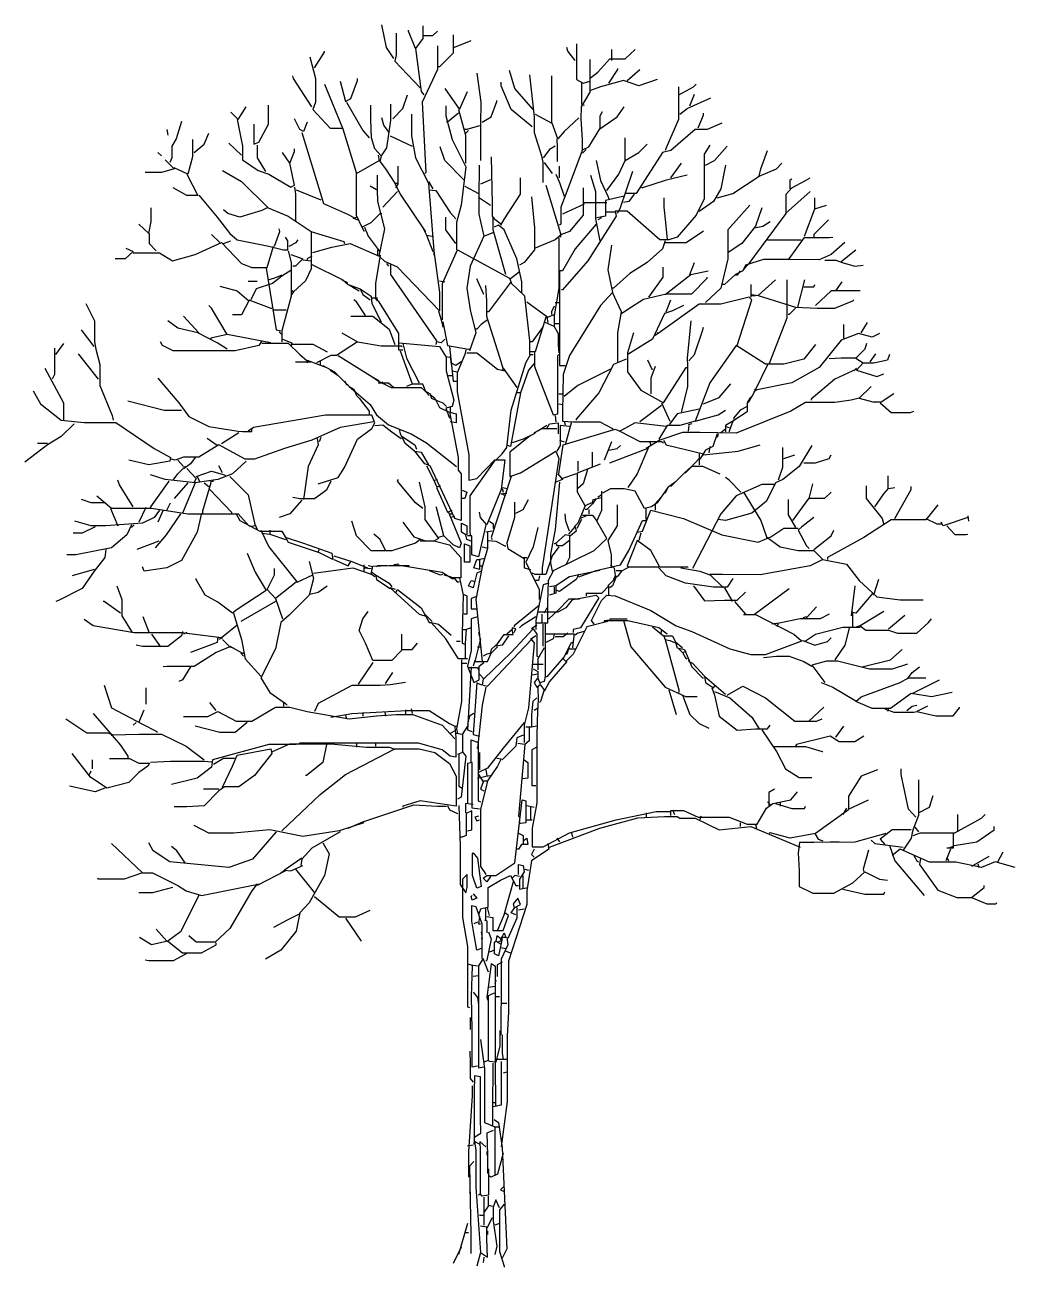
# Model space of a CAD drawing. Header units: inches. Extents: x 22 to 167, y 15 to 197.
import ezdxf

# ---------------------------------------------------------------- set-up
doc = ezdxf.new("R2010")
doc.units = ezdxf.units.IN
doc.header["$MEASUREMENT"] = 0
doc.layers.add('Standard', color=7, linetype='Continuous')

# ---------------------------------------------------------------- blocks, each defined once
blk = doc.blocks.new('A$C10A65FAE')
at = {"layer": 'Standard', "color": 3, "linetype": 'Continuous'}
for points in [[(54, 176.93), (52.93, 178.53), (52.27, 181.87)], [(54.33, 180.67), (54.33, 177.47), (54.13, 176.53), (57.87, 172.67)], [(58.27, 181.73), (58.27, 179.87), (57.2, 178.4), (56.13, 180.93), (56.13, 181.07)], [(58.4, 180.33), (59.73, 180.33), (60.4, 180.93)], [(62.67, 180.4), (62.67, 177.73), (60.67, 175.73), (60.53, 175.73)], [(57.2, 178.4), (58, 172.13), (58.4, 171.6)], [(60.4, 178.8), (60.4, 175.33), (58.13, 170.53), (58.67, 160.27), (58.53, 160.13)], [(62.8, 178.53), (65.33, 179.6)], [(80.53, 176.67), (79.47, 178), (79.33, 178.53)], [(80.73, 179.07), (80.73, 173.87), (81.73, 173.33), (82.67, 173.6)], [(82.8, 174.13), (83.87, 174.93), (85.6, 176.87), (87.87, 176.87), (89.33, 178.27)], [(85.93, 176.67), (85.93, 178.27)], [(41.73, 177.2), (42.53, 174), (42.53, 170.53), (42.13, 169.47), (44.67, 166.73), (46.53, 166.73)], [(42.4, 175.6), (43.87, 177.87), (43.87, 178)], [(82.67, 176.8), (82.67, 172), (81.4, 169.87), (81.37, 168.13), (81.55, 165.07), (81.55, 163.47), (79.2, 157.07), (78.47, 155.2), (78.47, 152.67), (78.27, 152.53)], [(66.13, 174.8), (66.73, 170.53), (66.7, 167.33), (66.68, 166), (66.68, 162)], [(74.4, 169.47), (71.73, 172.53), (70.93, 175.2)], [(85.47, 173.33), (86.8, 175.33), (86.8, 175.47)], [(88.13, 173.73), (90, 175.33)], [(42, 169.87), (39.33, 174), (39.2, 174.4)], [(43.87, 173.2), (46.53, 166.67), (48.53, 160.13), (51.87, 162), (52.8, 160.8), (54.13, 158.67), (54.53, 158.67)], [(46.13, 173.6), (46.93, 170.67), (47.73, 171.07), (48.67, 173.73), (48.67, 174)], [(74.27, 166.93), (71.2, 169.47), (69.73, 172.93), (69.73, 173.47)], [(73.87, 174.53), (74.53, 168.4), (74.53, 166.13), (75.6, 162.67), (75.8, 161.73), (75.83, 160.4), (75.83, 158.8)], [(74.67, 168.8), (77.13, 167.47), (77.13, 174.4)], [(81.47, 173.33), (81.47, 170.27), (81.87, 170.13)], [(92.53, 173.87), (89.87, 172.93), (87.6, 173.73), (84.27, 172.8), (82.8, 172.27)], [(95.67, 172.8), (95.67, 168), (93.87, 163.87), (93.73, 163.47)], [(95.73, 171.6), (97.87, 172.8), (98.27, 173.2)], [(53.87, 168.13), (55.33, 169.6), (56, 171.6)], [(61.47, 172.53), (63.6, 169.47), (64.8, 172.13)], [(95.87, 168.8), (96.93, 169.6), (100.4, 171.2)], [(97.33, 170), (98, 171.73)], [(30.13, 169.07), (31.2, 168), (32.4, 169.87)], [(33.53, 167.33), (33.53, 164.4), (34.27, 164.67), (35.67, 167.33), (35.67, 170.13)], [(47.07, 170.53), (49.47, 166.4), (50.4, 165.33)], [(53.53, 170.27), (53.53, 167.87), (52.93, 163.87), (52.13, 162.67), (51.2, 163.73), (50.73, 165.33), (50.63, 168), (50.63, 170.13)], [(61.6, 170), (61.6, 168.53), (62.53, 165.07), (64.53, 161.07), (63.87, 155.47), (63.2, 152.93), (63.2, 148.93)], [(63.47, 169.47), (64.47, 165.73), (64.47, 161.6)], [(66.93, 167.6), (68.27, 168.4), (69.07, 170.67), (69.07, 170.8)], [(81.73, 163.6), (82.53, 164), (84.13, 166.67), (86.67, 168.4), (87.73, 169.87)], [(84.2, 166.67), (84.2, 168.53), (84.53, 169.2)], [(22.93, 167.73), (22.13, 165.2), (21.53, 164.13), (21.53, 162.4), (21.2, 161.73)], [(31.07, 168), (31.87, 164.13), (31.87, 162.13), (34.13, 160.53), (35.73, 160), (38.93, 158.13), (39.47, 158.4), (38.8, 161.6), (39.47, 163.33), (39.47, 163.73)], [(41.33, 167.6), (40.8, 166.27), (40.27, 166.53), (39.47, 168.13)], [(56.6, 168.8), (56.6, 165.6), (57.2, 162.4), (59.07, 158.67), (59.87, 148.8), (60.67, 142.67), (60.67, 140), (54.53, 146.4), (52.67, 147.2), (51.87, 148), (52.67, 152), (51.67, 156), (51.63, 157.73), (51.63, 159.87)], [(53.33, 166.13), (52.53, 167.2), (52.27, 168.27)], [(63.47, 168.93), (61.87, 167.6), (61.73, 167.6)], [(81.07, 168.27), (78.93, 166.27), (78, 165.2), (77.2, 167.47)], [(102, 167.47), (99.87, 166.53), (98.13, 166.53), (94.53, 163.47), (93.33, 163.2), (89.47, 157.2), (88, 157.2)], [(98.53, 166.8), (99.33, 168.67), (99.33, 168.93)], [(20.8, 166.53), (20.93, 165.73)], [(24.8, 163.2), (26.27, 164.4), (26.93, 166)], [(40.53, 166.13), (43.2, 157.33), (43.73, 155.73), (47.2, 154.13), (48.27, 153.6), (48.53, 153.73)], [(53.47, 165.6), (56.67, 164.13)], [(66.53, 167.07), (64.67, 166.53), (64.4, 166.53)], [(64.93, 166.4), (64.53, 166)], [(24.53, 165.07), (24.53, 162.53), (23.87, 160), (21.87, 160.93)], [(31.73, 162.8), (29.87, 164.53)], [(34, 164.27), (34, 162.4), (35.2, 160.4)], [(64.27, 159.2), (61.47, 162), (60.8, 164)], [(77.6, 164.13), (76.8, 163.6), (75.87, 162.4)], [(77.87, 165.2), (77.93, 163.87), (77.93, 161.87)], [(100.27, 164.27), (99.4, 162.93), (99.4, 156.4), (98.27, 154), (95.47, 150.8), (94.27, 150.4), (92.93, 150.4), (88.13, 154.6), (86.4, 154.6), (86.53, 153.87), (82.4, 147.33), (78.67, 143.07), (78.53, 143.07)], [(85.2, 157.6), (86.93, 160), (87.87, 162), (89.87, 163.2), (91.07, 164.4)], [(87.87, 162), (87.87, 165.33)], [(99.6, 161.33), (100.93, 162), (102.8, 164.13)], [(20.53, 162.13), (21.87, 160.8), (20, 160.27), (17.6, 160.27)], [(19.47, 163.2), (20, 162.67)], [(38.8, 161.6), (37.73, 163.2)], [(51.73, 162.8), (51.87, 162)], [(52.13, 162.67), (52, 162)], [(68.27, 162.53), (68.4, 155.6), (68.4, 153.87), (68.67, 153.6)], [(82.13, 163.6), (81.6, 163.07)], [(83.6, 162), (84.27, 159.07), (85.33, 156.8), (85.47, 156.4)], [(107.47, 159.73), (107.73, 160.8), (108.67, 163.47)], [(28.93, 160.53), (31.73, 158.93), (35.6, 155.07), (38.53, 153.87), (41.93, 151.6), (41.93, 146.13), (41.07, 144.4), (39.33, 142.8), (39.07, 142.93)], [(48.47, 160.13), (48.47, 154), (49.33, 152.27), (50.67, 152.93), (52, 154.27), (52.27, 154.27)], [(54.6, 161.2), (54.6, 158.53), (54.27, 158)], [(66.47, 161.33), (66.43, 156.53), (66.43, 154.13), (67.2, 150.93), (68.53, 151.47)], [(76, 161.73), (77.2, 160.13)], [(78.27, 159.47), (78.27, 161.2)], [(88.93, 160.4), (87.07, 154.93), (86.67, 154.27)], [(94.53, 159.47), (96.13, 161.6)], [(102.53, 161.33), (101.87, 157.87), (100.8, 156), (98.67, 154.53)], [(101.33, 156.53), (103.6, 157.2), (107.47, 159.73), (110, 160.8), (110.8, 161.6)], [(23.73, 160), (25.33, 156.87), (23.73, 156.87), (21.73, 158)], [(51.47, 157.73), (50.53, 158.27)], [(54.13, 158.67), (54.93, 157.07), (58.53, 151.73), (58.67, 151.73)], [(59.07, 158.93), (59.73, 157.87)], [(64.4, 158.27), (66.4, 157.2)], [(68.13, 159.2), (66.67, 158.53)], [(72.47, 159.47), (72.47, 157.07), (70.13, 153.47), (69.6, 152.53)], [(76.27, 158.4), (78.4, 151.33), (78.4, 150.8)], [(77.73, 160), (78.27, 158.8), (78.93, 156.8)], [(82.8, 159.87), (83.53, 157.47), (83.53, 153.47), (84.13, 150.27)], [(96.93, 159.87), (94.67, 159.33), (93.73, 159.07), (90.4, 158), (90.27, 158)], [(105.2, 146), (105.6, 146.53), (106, 146.93), (111.4, 154.27), (111.4, 157.07), (112.27, 158), (114.27, 159.07), (114.93, 159.47)], [(112, 157.87), (112, 159.2), (112.27, 159.33)], [(25.47, 156.93), (28.13, 153.73), (30, 151.33), (31.07, 150.4), (35.73, 149.47), (37.87, 148.93), (38.47, 148.93), (38.47, 150.27), (38.13, 150.8)], [(39.47, 158.13), (39.6, 157.07), (39.6, 153.2)], [(39.73, 157.73), (43.33, 156.27)], [(54.53, 157.47), (52.4, 155.2)], [(59.2, 157.73), (60.13, 157.6), (62.27, 154.4), (63.07, 153.47)], [(66.53, 156.53), (68.13, 155.47)], [(74.13, 156.67), (74.6, 152.13), (74.6, 148.93), (73.07, 147.07), (72.4, 146.67)], [(81.73, 158), (81.73, 154), (79.73, 151.6), (78.53, 151.2), (78.4, 151.33)], [(87.73, 156.8), (85, 156.13), (85, 153.87), (83.73, 153.6)], [(89.2, 157.07), (88.4, 156), (87.6, 155.87)], [(94.07, 150.4), (93.83, 152.93), (93.58, 155.2), (93.58, 156.53)], [(111.33, 154.27), (114.93, 157.47)], [(115.6, 154.93), (115.6, 156.53)], [(16.67, 152.67), (18.13, 151.33), (18.47, 153.07), (18.47, 155.07)], [(35.47, 155.07), (34.67, 154.67), (31.47, 153.73), (29.73, 154.27), (29.07, 154.8)], [(81.87, 155.6), (78.67, 154.13)], [(81.87, 155.87), (85.2, 155.87)], [(106.13, 155.47), (102.87, 151.87), (102.87, 147.6), (101.87, 143.33), (99.6, 141.2)], [(107.87, 155.07), (106.93, 152.4), (104.93, 149.87), (102.93, 148.53)], [(114.13, 150.93), (115.6, 154.93), (117.33, 155.47)], [(48, 153.6), (48.67, 153.33)], [(63.07, 149.87), (61.6, 151.87), (61.6, 153.73)], [(70.4, 145.33), (68.53, 151.87), (68.53, 153.6), (69.6, 152.8)], [(84.4, 153.6), (83.87, 153.33)], [(86.4, 154.47), (85.07, 154.47)], [(106.8, 152.13), (108, 152.4), (109.07, 153.07)], [(117.6, 153.33), (115.47, 151.2), (115.47, 150.8)], [(18.2, 151.33), (18.2, 149.87), (19.2, 148.8)], [(28.53, 150), (27.33, 151.2)], [(36.53, 149.47), (37.33, 151.6), (37.2, 152)], [(41.87, 151.6), (46.67, 150.13), (46.8, 149.87)], [(49.33, 152.27), (49.6, 151.73), (49.73, 151.73)], [(49.73, 152.27), (50.27, 150.93), (51.87, 148.8), (52, 148.8)], [(58.27, 152.13), (58.8, 151.07), (59.73, 148.67)], [(58.8, 151.07), (59.6, 150.93)], [(72.73, 142.67), (72.73, 144.27), (72, 147.6), (70.13, 151.87), (69.33, 152.53), (68.67, 152.27)], [(78.53, 151.2), (77.6, 150.4), (74.67, 149.2), (74.53, 149.2)], [(83.6, 152.67), (80.53, 149.07), (78.67, 145.87), (78.27, 145.87)], [(93.73, 150), (96.8, 150), (99.2, 151.6), (99.33, 151.73)], [(14.8, 149.2), (15.87, 148.67), (14.67, 147.6), (13.2, 147.6)], [(15.87, 148.47), (19.73, 148.47), (21.6, 147.33), (24.93, 148.27), (28.8, 150), (31.73, 146.93), (33.2, 146.33), (35.47, 146.33), (36.4, 149.47)], [(29.07, 149.87), (30.13, 150.27)], [(38.67, 149.47), (39.73, 150), (40, 150.4)], [(42.13, 148.53), (44.93, 149.33), (47.6, 149.87), (51.87, 148)], [(67.2, 150.93), (65.2, 146.53), (64.67, 143.33), (65.2, 140.13), (66, 136.8), (65.07, 134.13)], [(78.13, 150.67), (78.13, 143.33), (77.47, 139.33), (77.47, 137.73), (76.13, 138.27)], [(85.87, 149.6), (85.33, 146), (86, 142.67)], [(93.73, 150.27), (93.33, 149.07), (91.07, 147.07), (88.53, 145.47), (86.13, 143.33), (86, 143.33)], [(120, 150), (118, 148.27), (116.27, 147.47), (112, 147.53), (108.13, 147.53), (105.47, 146.67), (105.07, 145.87), (104, 145.33), (102.4, 143.87), (102.13, 143.87)], [(108.67, 150.4), (113.6, 150.4)], [(111.87, 147.6), (114.13, 150.73), (117.73, 150.73), (118.27, 150.8)], [(38.53, 148.8), (39, 147.07), (39, 142.13), (37.6, 137.07), (37.6, 135.47)], [(38.93, 148.27), (40.67, 147.6), (39.6, 146.53), (39.2, 146.53)], [(40.67, 147.47), (41.87, 147.33)], [(42, 148), (41.33, 147.6), (41.33, 147.47)], [(52, 148.13), (51.33, 144), (51.33, 141.87), (50.67, 141.87)], [(51.6, 148.93), (51.6, 148.13)], [(59.87, 148.8), (59.87, 148.13)], [(61.13, 138.67), (61.13, 144), (63.33, 148.93), (70.93, 144.8), (71.2, 144.13)], [(117.07, 147.4), (118.67, 147.4), (119.6, 147.07), (121.47, 146.53), (122.67, 146.67)], [(119.47, 147.2), (121.6, 148.93)], [(39.07, 146), (37.6, 145.07), (36.27, 144), (33.87, 143.2), (33.07, 141.6)], [(35.33, 146.27), (36.8, 137.2), (37.47, 137.07)], [(42, 146.8), (46.53, 144.53), (47.33, 143.87), (49.07, 143.2), (49.47, 142.4), (50.53, 141.6)], [(52.93, 146.93), (53.2, 146.53)], [(53.53, 146.8), (53.53, 145.33), (60.27, 135.6), (60.13, 135.07)], [(72.4, 145.73), (71.07, 144.67)], [(78.27, 145.87), (78.27, 136.4), (78.27, 132), (79.07, 132)], [(91.33, 142), (93.4, 144.93), (93.4, 146.4)], [(93.73, 142.4), (97.47, 145.33), (100, 145.87)], [(97.33, 145.33), (98, 147.07)], [(104.67, 145.87), (104.27, 145.2), (104, 145.2)], [(32.67, 144.33), (34, 144.33)], [(37.6, 145.2), (36.53, 144.8), (35.73, 144.53)], [(46.4, 144.53), (47.2, 144.13)], [(47.33, 143.87), (48, 143.47), (48.93, 142.93)], [(60.67, 144.4), (61.47, 144.27)], [(67.2, 142.4), (66.13, 144.67)], [(67.4, 143.73), (67.57, 141.47), (67.57, 139.2), (69.47, 133.2), (70, 131.47), (69.87, 131.33)], [(73.93, 133.6), (73.93, 135.6), (73.2, 142.13), (71.07, 144.13), (67.87, 139.87), (67.73, 139.87)], [(87.33, 139.6), (88.27, 140.27), (90.53, 141.73), (93.87, 142.47), (97.6, 142.47), (99.87, 144.8), (99.87, 144.93)], [(106.27, 143.87), (106.27, 142)], [(109.87, 144.53), (107.33, 142.27), (112.8, 140.53), (116, 140.4), (118.53, 140.4), (121.2, 141.47), (121.33, 141.6)], [(111.53, 144.53), (111.5, 140.53), (111.5, 138.93), (108.93, 132.27)], [(114.13, 144.53), (113.07, 140.53)], [(114, 143.53), (115.47, 143.53), (115.6, 143.87)], [(118.67, 142.93), (119.6, 144.27)], [(28.53, 143.6), (31.07, 142.93), (32.8, 141.47), (31.73, 139.4), (30.4, 139.4)], [(39.33, 142.8), (38.93, 142.27)], [(49.07, 143.2), (50.67, 142.13), (50.8, 141.07), (52.13, 138.4)], [(51.47, 142), (51.6, 141.47), (51.33, 141.87)], [(86.8, 132.53), (86.8, 136.8), (87.33, 139.87), (86, 142.67), (84.27, 140.8), (79.73, 133.47), (78.8, 130.67), (78.67, 125.2), (78.67, 123.87), (80.27, 123.73), (84.13, 123.73), (86, 122.8), (86, 122.67)], [(104.27, 134.93), (106.4, 141.6), (106, 142), (101.87, 141), (98.67, 141), (92.67, 136.67), (92.53, 136.8)], [(106.4, 142.4), (107.33, 142.27)], [(106.4, 142.27), (106.93, 142.27)], [(122.27, 142.93), (118, 142.93), (115.73, 140.8)], [(8.93, 141.07), (10.2, 138.53), (10.2, 135.47), (10.4, 134.4), (11, 132.13), (11, 129.07), (12.8, 124.67), (12.93, 124)], [(29.6, 136.53), (27.33, 140.4), (26.93, 140.8)], [(32.8, 141.6), (36, 140.4), (36.13, 140.4)], [(36.27, 140.13), (38.27, 140.13)], [(49.87, 139.33), (48.53, 141.33), (48.13, 141.6)], [(51.73, 141.47), (54.67, 136.67), (54.67, 134.27), (55.33, 134.27)], [(73.47, 141.33), (76.53, 139.07), (77.47, 139.47)], [(77.47, 140.67), (77.07, 139.87), (77.07, 139.47)], [(77.6, 141.2), (78.27, 141.2)], [(96.4, 140.8), (94.8, 140), (93.6, 139.6), (91.87, 135.87), (88.27, 133.6)], [(93.87, 139.87), (94.53, 141.6)], [(112.8, 140.4), (111.87, 139.47), (111.73, 139.47)], [(29.6, 134.4), (28.13, 135.33), (25.33, 136.8), (22.4, 137.47), (20.93, 138.53)], [(25.47, 136.8), (23.2, 139.2)], [(47.73, 139.2), (50.93, 139.2), (53.33, 137.33), (54.13, 135.07)], [(60.53, 140), (61.07, 138.13), (61.2, 137.6)], [(61.2, 138.4), (61.87, 134.93), (64.93, 134.4), (65.07, 134.4)], [(67.73, 138.67), (66.8, 138), (66.13, 137.33), (66, 137.33)], [(76.27, 139.07), (74.67, 134), (74, 134)], [(76.4, 139.07), (76.53, 138.27)], [(97.47, 138.53), (96.93, 133.07), (97, 132), (97, 128.93), (96.13, 125.33), (96.13, 125.2)], [(122.4, 136.8), (123.33, 138.27)], [(10.13, 134.8), (8.27, 137.2)], [(36, 135.33), (29.6, 136.53), (27.2, 136), (27.2, 135.87)], [(37.2, 136.93), (37.6, 136.53)], [(46.4, 136.8), (48.67, 135.47), (45.6, 133.47), (44.8, 133.47), (42.67, 132.4)], [(75.87, 137.73), (74.27, 135.47), (74, 135.47)], [(77.47, 137.73), (78.07, 136.67), (78.07, 134.93), (78.13, 133.87)], [(77.6, 138.13), (78.13, 138.13)], [(89.07, 136.8), (88.2, 133.87), (88.2, 131.07), (90.13, 128.4), (93.47, 126.53), (96.8, 131.73), (96.93, 131.73)], [(92.67, 136.67), (92.27, 136.4)], [(97.2, 132.67), (98, 133.6), (99.2, 137.07), (99.33, 137.6)], [(125.07, 136.67), (124, 136.13), (122, 136.67), (119.47, 135.73), (116.27, 131.73), (112.27, 129.47), (106.93, 128.4), (106.8, 128.53)], [(119.87, 136), (119.87, 138)], [(4.53, 133.6), (5.73, 135.2)], [(34.67, 135.6), (34.27, 134.93), (30.8, 134.13), (21.73, 134.13), (20.13, 134.93), (19.87, 135.47)], [(34.67, 135.27), (38.53, 135.27), (40.27, 133.6), (41.33, 132.67), (41.33, 132.4)], [(37.73, 135.87), (39.07, 135.33), (38.93, 134.8)], [(39.07, 135.13), (42.13, 135.13), (44.27, 134)], [(48.67, 135.47), (52.13, 134.87), (55.07, 134.87), (55.2, 134.8)], [(54.8, 135.33), (60.67, 134.8), (61.67, 133.2), (61.67, 131.2), (62.8, 126.93), (62.53, 126), (61.6, 125.73), (62.13, 124.27)], [(55.33, 135.2), (55.87, 133.07), (57.73, 129.47)], [(61.47, 135.87), (60.93, 135.33), (60.27, 135.47)], [(62.13, 134.8), (62.67, 129.73), (63.2, 129.73)], [(115.73, 135.07), (114, 132.93), (111.07, 132.2), (108.4, 132.2), (104.13, 134.93), (100.27, 129.47), (98.13, 123.87), (95.87, 123.2), (94, 123.2), (92.8, 121.2)], [(123.2, 135.2), (122.93, 134.4), (121.6, 133.07), (122.67, 132.4), (121.73, 131.33), (124.67, 130.4), (125.73, 130.8)], [(4.33, 134.53), (4.33, 130.67), (4, 130)], [(10.8, 130), (7.87, 133.73)], [(41.33, 132.8), (44.13, 131.73), (45.33, 131.07), (45.73, 130.67)], [(45.87, 133.47), (50.93, 130.27), (51.73, 129.87), (51.87, 129.73)], [(54.93, 134.13), (56.67, 129.33)], [(61.6, 133.33), (62.13, 133.2)], [(62.27, 133.33), (62.4, 132.13)], [(64.53, 134.27), (64.4, 133.6), (63.27, 130.93), (63.27, 128.13), (65, 118.93), (65, 115.2), (66.13, 115.47), (68.8, 118.2), (70.27, 118.2), (69.73, 113.87), (67.6, 108.67), (66.67, 109.73), (66.53, 110.53)], [(64.67, 133.87), (66.13, 133.87), (69.2, 131.47), (70.27, 131.2)], [(68.93, 118.13), (69.87, 119.07), (70.53, 120), (71.2, 125.47), (73.33, 132.4), (74, 133.6), (74.4, 133.6)], [(74.6, 134), (74.6, 131.87), (77.33, 124.8), (78, 124.93), (78, 133.47), (78.13, 133.6)], [(88, 132.93), (86.13, 132.13), (84, 128), (80.67, 124.13), (80.67, 124)], [(91.87, 131.33), (91.2, 132.8)], [(117.73, 133), (119.47, 133.1), (121.6, 133.1)], [(126.53, 133.6), (126.27, 132.8), (124.27, 132.33), (122.67, 132.33)], [(123.73, 132.53), (124.53, 133.73)], [(2.93, 131.6), (5.67, 126.53), (5.67, 124)], [(41.87, 132.47), (39.6, 132.47)], [(43.2, 132.67), (43.2, 132.13)], [(43.6, 132), (44.13, 131.73)], [(44.67, 131.33), (45.87, 130.53), (47.47, 128.93), (50.53, 126.27), (51.47, 124.8), (53.2, 123.33), (56.53, 122), (58.8, 120.67), (63.2, 117.2)], [(63.87, 132.53), (63.07, 132), (62.53, 132.27)], [(62.53, 131.2), (63.33, 131.07)], [(70, 131.6), (72, 128.8)], [(74.53, 132.27), (73.73, 131.33), (72.53, 128), (72, 128)], [(85.73, 131.47), (80.93, 129.07), (78.93, 127.47)], [(92.27, 131.87), (91.6, 130.13), (91.6, 127.87)], [(108.8, 132.27), (106.67, 128), (105.87, 126.53)], [(121.73, 131.47), (118.53, 130), (115.07, 127.07), (115.07, 126.93)], [(121.73, 131.6), (121.33, 131.2)], [(19.47, 130.13), (22.53, 126.53), (24, 124.53), (26.93, 123.07), (31.2, 122.4), (31.87, 122.33), (33.2, 122.33), (33.2, 122.8)], [(46.8, 129.73), (47.07, 129.2), (47.33, 129.2)], [(50.93, 130.27), (52.13, 129.47), (52.4, 129.6)], [(51.73, 129.47), (53.2, 129.47), (54, 128.8)], [(52.27, 129.47), (53.6, 128.8), (58, 128.8), (58.53, 128.27), (59.33, 127.87), (59.47, 127.2), (61.2, 126.53), (61.73, 126)], [(59.2, 127.6), (58.67, 128.13), (58.27, 129.27), (56.67, 129.27), (55.87, 128.93)], [(62, 130.53), (62.53, 130.53)], [(99.33, 126.4), (101.6, 127.33), (103.33, 129.33)], [(1.2, 128.27), (2.27, 126.4), (5.33, 124), (8.67, 123.67), (13.33, 123.67), (18.93, 119.87), (21.33, 118.53), (21.2, 118), (18.13, 117.47), (15.2, 118.13)], [(47.47, 128.93), (48.13, 128.53), (48.53, 127.6), (48.93, 127.2), (50.4, 125.33), (50.4, 124.67)], [(59.33, 127.73), (60, 127.2), (60.67, 125.87), (62, 125.2), (63.13, 124.93), (63.13, 123.6), (62.27, 123.73)], [(72.53, 128), (71.07, 120.13), (70.67, 120.27)], [(78.13, 127.87), (78.8, 127.87)], [(106.53, 127.6), (106.13, 127.2), (105.73, 126.53), (105.73, 125.2), (103.6, 123.87), (102.53, 123.2), (102.53, 122.27)], [(107.07, 128.4), (106.67, 128.13)], [(123.87, 128.93), (122.13, 127.2), (124.13, 126.67), (125.2, 126.67)], [(127.2, 127.87), (125.2, 126.53), (126.8, 125.13), (129.6, 125.13), (130.13, 125.33)], [(22.93, 125.4), (20.4, 125.4), (15.07, 126.8)], [(62.27, 125.87), (62.27, 125.2)], [(78.13, 126.4), (78.67, 126.27)], [(93.2, 126.13), (90, 123.73)], [(122.13, 127.2), (120.93, 126.93), (118.53, 126.6), (114.27, 126.6), (112.13, 125.33), (104.13, 122.07), (98.8, 122.17), (96.27, 122.17), (92.93, 121.07), (90.93, 119.87)], [(93.2, 126.53), (94.4, 123.87)], [(98.67, 125.6), (95.47, 124.93), (94.4, 123.47), (94.4, 123.33)], [(105.73, 126), (104.67, 125.47), (103.73, 124.27), (103.87, 124)], [(51.07, 123.73), (46.13, 122.93), (42, 121.07), (38, 119.87), (33.6, 118.27), (32.27, 118.27), (28.4, 120.4), (25.47, 118.6), (23.2, 118.6), (22, 118.13), (21.47, 118.27)], [(42.93, 114.67), (45.87, 115.6), (46.8, 117.07), (48.67, 121.2), (50.8, 122.8), (51.2, 123.6), (50.8, 124.73), (44, 124.73), (33.47, 122.93), (32.67, 122.4)], [(62.13, 125.2), (63.4, 118.53), (63.4, 116.67), (63.87, 116.13), (63.87, 109.33), (62.93, 109.6), (59.33, 117.33), (58.53, 117.6), (57.07, 119.47)], [(77.6, 124.67), (77.73, 123.73)], [(78.93, 123.87), (79.07, 123.33)], [(80, 123.73), (79.07, 120.4)], [(98.13, 123.87), (101.47, 124.8), (102.53, 125.47)], [(103.6, 123.87), (103.07, 122.4), (103.07, 122.27)], [(7.2, 123.47), (5.33, 121.6), (3.33, 120.4), (0, 117.87)], [(31.33, 122.13), (28.8, 120.53)], [(51.2, 123.2), (52.4, 123.33), (53.73, 122.27), (55.07, 121.33)], [(54.8, 122.67), (54.93, 122), (55.6, 120.67), (57.07, 119.47), (58, 119.33), (59.07, 117.47)], [(74.93, 122.4), (74.53, 122), (72.93, 121.2), (71.33, 120.67)], [(77.87, 122.73), (75.6, 122.73), (74.53, 122.13), (74.53, 122)], [(76.4, 123.2), (75.07, 122.4)], [(76.4, 122.8), (76.8, 123.47), (78.07, 123.6), (78.07, 122)], [(79.73, 123.07), (78.33, 123.2), (78.33, 120.27), (77.87, 119.47)], [(78.13, 116.13), (78.8, 120.4), (86.4, 122.67), (87.07, 122.4)], [(93.87, 123.07), (89.33, 123.6), (87.07, 122.4), (90, 120.87), (93.2, 120.87), (93.47, 120.67)], [(97.6, 123.47), (97.07, 123.33)], [(97.2, 123.2), (97.07, 122.4)], [(101.33, 122), (100.67, 120.13), (99.6, 119.6), (98.8, 118.27), (98.67, 118.27)], [(101.47, 122), (101.33, 121.47)], [(102.53, 122.67), (101.87, 122.13)], [(102.53, 123.07), (103.07, 122.93)], [(3.33, 120.6), (1.87, 120.6)], [(28.13, 120.27), (26.67, 121.33)], [(42.8, 121.33), (42.93, 120.4), (41.47, 117.2), (40.8, 112.4)], [(43.33, 121.47), (43.07, 120.8)], [(55.2, 121.6), (57.07, 120.4), (57.33, 119.73)], [(74, 121.73), (71, 119.33), (71, 115.73), (72.53, 116.27), (77.73, 119.47), (78.13, 118.4), (75.73, 102.4), (75.73, 101.47)], [(78.27, 121.07), (78.93, 120.8)], [(85.87, 120.8), (84.8, 118.13)], [(85.47, 119.6), (86.67, 119.87), (87.2, 120.27)], [(91.33, 120.13), (89.6, 116.13), (88.27, 114.13)], [(91.47, 120.8), (91.6, 120.27)], [(93.47, 121.07), (93.87, 120.4), (99.33, 119.07)], [(99.33, 118.93), (104.4, 119.47), (107.6, 120.4)], [(100.27, 120.13), (100.13, 119.2)], [(115.2, 120.27), (113.33, 117.2), (110.93, 115.33), (109.87, 114.8), (108.53, 112.13), (106.4, 110.4), (102.53, 109.33), (101.47, 109.47)], [(24.93, 118.53), (24.27, 117.6), (23.33, 116.93), (23.2, 117.07)], [(83.07, 117.2), (83.07, 119.33)], [(85.6, 117.73), (91.07, 119.87), (91.2, 119.73)], [(98.67, 118.4), (97.47, 117.07), (96.67, 116.27), (96.53, 116.27)], [(98.67, 119.07), (98.67, 117.47)], [(110.87, 120), (110.87, 117.07), (110.27, 115.2)], [(111.07, 118.4), (112.67, 118.93)], [(114, 117.73), (115.73, 117.73), (117.73, 118.4), (118, 118.93)], [(32.4, 118), (30.4, 116.13), (28.27, 115.33), (24.93, 114.8), (20.53, 115.33), (18.4, 116)], [(21.73, 115.2), (22.4, 116.13), (23.47, 117.2), (23.73, 117.2)], [(22.4, 118.13), (23.2, 117.2)], [(23.73, 116.93), (25.07, 115.47), (24.8, 114.93)], [(25.07, 115.73), (27.33, 116.53), (29.2, 116), (29.47, 115.73)], [(28.93, 116.27), (28.4, 117.33)], [(58.8, 117.33), (59.87, 115.2), (60.4, 115.33)], [(68.8, 118.13), (68.13, 117.2), (65.13, 112.93), (65.13, 107.87), (65.2, 107.07)], [(82.93, 111.87), (82, 111.47), (80.87, 113.47), (80.87, 116.27), (84.27, 117.6)], [(82.4, 116.93), (81.73, 114.67), (80.93, 114)], [(81, 116.53), (81, 118)], [(94.53, 114.27), (96.53, 116.27), (97.6, 117.27), (99.2, 117.27), (101.73, 116.13)], [(15.87, 111.33), (13.87, 114.53), (13.6, 115.2)], [(21.07, 115.07), (18.4, 111.33), (18.4, 111.2)], [(23.87, 114.8), (21.87, 112.53)], [(24.93, 114.8), (23.07, 110.4)], [(25.2, 115.73), (25.6, 114.93)], [(27.2, 114.8), (26, 110.67), (26, 110.4)], [(26.27, 114.8), (26.93, 114.27)], [(27.6, 115.07), (27.07, 114.93)], [(30, 115.73), (32.67, 113.07), (33.73, 108.53), (32.93, 108.4)], [(44.8, 115.07), (44.13, 113.73), (42.4, 112.47), (40.27, 112.47), (39.2, 112.67)], [(58.27, 111.07), (57.2, 111.87), (54.53, 115.07), (54.67, 115.33)], [(57.73, 114.93), (58.53, 111.33), (58.53, 109.47), (60.53, 106.67), (59.87, 106.27)], [(59.87, 115.2), (60.27, 114.27)], [(71.2, 115.73), (68.27, 106.8), (68.4, 106.53)], [(78.27, 114.93), (77.6, 108), (76.93, 104.4), (76.93, 103.07), (77.2, 101.87), (83.33, 104.93), (85.2, 106.67), (83.73, 109.2), (84.47, 110.8), (84.47, 113.6)], [(78, 116.13), (78.67, 115.33), (77.73, 114.93)], [(80.67, 116.13), (78.67, 115.47)], [(95.2, 114.93), (94.13, 114.13), (93.07, 112.67), (92.27, 111.73), (92.27, 110.8)], [(109.73, 114.6), (107.87, 114.6), (104.13, 112.93), (101.87, 110.27), (97.73, 102.27)], [(104.8, 113.47), (103.07, 115.2), (102.53, 115.6)], [(114.8, 112.53), (115.33, 114.67)], [(126.33, 114), (126.33, 115.87)], [(10.53, 112.93), (12.67, 111.13), (18.53, 111.13), (23.87, 110.27), (31.2, 110.27), (32.8, 108.53)], [(27.07, 113.87), (30.27, 110.53), (30.27, 110.4)], [(60.8, 114.4), (60.27, 114.13), (61.87, 110.53), (62.53, 110.8)], [(64, 113.73), (64.67, 113.47), (64.4, 112.53), (63.87, 112.53)], [(70.4, 112.93), (69.73, 113.2), (70.4, 113.33), (70.53, 113.33)], [(69.87, 114.13), (70.67, 114)], [(69.87, 114), (70, 113.47)], [(84.4, 113.07), (83.87, 112.67)], [(93.07, 112.67), (92.53, 111.87), (91.73, 111.33), (90.67, 111.07), (89.33, 113.6), (87.73, 113.93), (85.73, 113.93), (84.53, 113.33)], [(94.13, 114.13), (93.73, 113.33), (93.6, 113.33)], [(105.2, 113.47), (107.73, 109.33), (108.53, 106.93), (110.53, 105.47), (113.2, 104.93), (115.47, 104.93), (116.8, 103.6), (114.93, 102.67), (107.6, 101.33), (102.13, 101.4), (100.27, 101.4), (102.27, 99.47)], [(112.4, 109.33), (114.8, 112.6), (117.07, 112.6), (118, 113.47)], [(123.13, 114.4), (123.13, 112.53), (125.47, 109.6), (125.73, 108.67)], [(124.4, 111.33), (125.73, 113.2), (126.4, 114), (127.33, 114.13)], [(127.33, 109.6), (129.73, 113.87), (129.73, 114.27)], [(11.6, 111.87), (9.73, 111.87), (8.27, 112.4)], [(12.53, 111.07), (13.6, 108.53)], [(17.73, 111.2), (16.67, 109.07)], [(20.8, 110.8), (21.33, 111.87)], [(40.53, 112.27), (38.8, 110.27), (37.2, 109.73)], [(62, 110.53), (63.87, 106), (63.6, 105.33), (62.67, 105.73), (61.33, 107.07), (60.27, 111.2), (60.13, 111.33)], [(71.67, 112), (71.67, 109.73), (70.53, 106), (70.67, 105.2), (73.07, 103.73), (73.07, 102.4), (74, 102.13)], [(71.87, 110.4), (72.93, 110.93), (73.73, 112.4)], [(82, 111.47), (80.93, 108.93), (80.4, 108.4)], [(83.07, 111.73), (82.27, 110.93), (82, 110.93)], [(83.6, 112.53), (83.07, 111.73), (83.2, 112.4), (84.4, 112.67)], [(86.67, 111.6), (86.67, 108.53), (85.33, 106.4), (85.8, 104.27), (85.8, 102.4)], [(90.87, 111.07), (90.87, 109.47)], [(111.73, 112.4), (111.73, 110.13), (112.8, 108.27)], [(133.6, 111.6), (131.87, 109.4), (128.27, 109.43), (126.8, 109.43), (122.8, 106.8), (117.47, 103.87), (117.47, 103.6)], [(19.73, 110.8), (18.93, 109.73), (17.2, 108.93), (11.87, 108.53), (9.73, 108.53), (7.33, 109.2)], [(25.87, 110.4), (25.2, 107.6), (22.93, 103.47), (20.8, 102.4), (17.47, 101.87), (17.2, 102.53)], [(22.8, 110.27), (20.67, 107.2), (19.07, 105.33)], [(20.27, 110.8), (19.47, 109.07)], [(30.93, 110.27), (31.47, 109.33), (34.4, 107.73), (37.6, 107.73), (38.27, 106.67), (38.53, 106.13), (42.93, 104.67), (43.07, 105.07)], [(57.87, 106.53), (57.2, 106), (53.73, 104.87), (50.67, 104.87), (48.53, 107.07), (47.87, 109.2)], [(62.13, 110.27), (62.67, 110.27)], [(62.93, 109.87), (62.27, 109.73)], [(68, 109.2), (68.53, 108.8), (68.53, 108.13)], [(79.73, 107.73), (79.2, 109.2), (79.07, 110.27)], [(81.47, 109.47), (80.8, 108.13)], [(81.07, 101.07), (83.6, 102), (87.2, 102.8), (88.4, 104.93), (90.4, 109.33), (90.93, 109.33)], [(82.13, 110), (81.33, 109.6)], [(81.6, 110.07), (83.07, 110.07), (83.73, 109.2)], [(82.53, 110.93), (82.53, 110.27)], [(89.6, 107.6), (90.4, 107.73), (91.6, 110.8), (96.4, 109.6), (102, 107.2), (107.33, 106.13), (109.2, 106.93), (111.07, 108.2), (113.2, 108.2)], [(115.47, 109.73), (113.73, 108.4), (113.2, 107.87), (114.4, 105.6), (114.8, 105.2)], [(131.87, 109.6), (133.47, 108.8), (134.13, 108.8)], [(138, 109.73), (134.4, 108.53), (134.13, 109.07)], [(138, 110), (138.13, 109.2)], [(15.6, 108.67), (14.93, 107.2), (12.67, 105.33), (7.47, 104.27), (6.13, 104.27)], [(10.27, 108.4), (8.4, 107.47), (7.07, 107.47)], [(16, 108.67), (15.6, 108.27)], [(33.73, 108.67), (34, 108)], [(34.53, 107.87), (35.73, 105.47), (39.87, 100.27), (42.13, 101.33)], [(34.67, 107.47), (35.87, 107.33), (38.13, 106.53)], [(35.87, 107.87), (35.87, 107.33)], [(52.8, 104.93), (52, 106.53), (51.07, 107.33)], [(55.33, 109.07), (56.93, 106.93), (58.8, 106.27)], [(65.33, 106.27), (64.67, 106.53), (64.53, 107.2), (63.93, 107.6), (63.93, 108.93), (64.67, 108.53), (64.67, 107.2)], [(67.47, 108.67), (66.4, 104), (65.4, 104.27), (65.4, 107.07), (64.8, 107.07)], [(67.73, 107.6), (67.73, 105.2), (66.93, 102.53), (66.67, 102.67)], [(68.4, 107.73), (67.47, 107.6)], [(75.07, 108.27), (74.4, 105.47), (73.33, 103.2), (73.73, 102.4), (75.27, 99.2), (75.27, 97.73)], [(79.6, 107.33), (80.53, 108.4), (80.67, 107.73), (79.87, 107.07), (79.07, 107.2), (77.6, 105.87), (77.47, 105.87)], [(90.13, 107.47), (89.87, 106.4)], [(115.47, 105.07), (118, 107.07), (118.4, 107.87)], [(134.93, 108.53), (136.13, 107.27), (137.73, 107.27), (138, 107.33)], [(19.6, 106.27), (16.4, 105.07)], [(38.27, 106.8), (40.8, 106), (44.93, 104.53), (45.07, 103.6), (42.93, 104.67)], [(57.87, 106.33), (59.87, 106.33), (62.13, 105.73), (63.8, 103.87), (63.8, 100.93), (62.27, 100.93)], [(61.33, 107.07), (60.53, 106.8)], [(64.33, 105.87), (65.13, 105.6), (65.13, 103.2), (64.33, 103.2), (64.33, 105.87)], [(67.87, 106.4), (68.93, 106.27), (70.27, 105.6), (70.4, 105.6)], [(79.73, 106.4), (78.67, 105.6), (77.87, 105.6), (77.87, 105.87)], [(79.73, 107.07), (79.73, 103.87), (79.2, 102.8)], [(97.07, 102.47), (92.93, 102.47), (91.6, 104.93), (89.6, 106.4), (88.13, 102.67), (88.4, 102.4)], [(11.87, 105.07), (11.73, 103.87), (10.13, 101.87), (8.4, 99.33), (4.93, 97.6), (4.53, 97.47)], [(32.53, 104.53), (33.73, 101.73), (35.33, 99.07), (31.07, 96.27), (30.4, 95.73), (28.27, 97.33), (26.4, 98.4), (25.07, 100.67), (25.07, 100.8)], [(45.2, 104.13), (47.87, 103.33), (50.13, 102.4)], [(67.33, 103.73), (66.53, 103.6), (66.53, 102.13), (65.73, 102.4), (66.13, 103.6), (66.67, 103.6)], [(66.93, 105.47), (67.6, 105.33)], [(72.93, 103.87), (73.47, 103.87)], [(78.13, 105.47), (77.2, 104.13), (76.27, 101.4), (74.67, 101.4), (74.27, 101.6)], [(10.13, 102.13), (6.93, 101.2)], [(41.6, 103.33), (42.27, 100.8), (41.6, 98.4), (38.67, 95.47), (37.47, 94.4), (36.67, 90.53), (34.53, 86.27), (35.87, 84.13), (38.13, 82.53), (38.4, 82.27)], [(39.73, 100.27), (36.67, 97.87), (35.47, 99.2), (36.53, 101.33), (36.53, 102.27)], [(42.27, 101.6), (48, 102.4), (50.67, 101.47)], [(45.2, 103.6), (47.33, 102.67), (47.73, 103.33)], [(49.6, 102.8), (49.6, 101.73)], [(49.6, 102.4), (50.67, 102.27)], [(50.93, 102.53), (50.27, 102.67)], [(51.2, 101.07), (50.67, 101.47), (50.93, 102.6), (53.33, 102.7), (56.13, 102.7), (56.27, 102.67)], [(53.07, 102.67), (51.6, 102.67), (51.47, 102.53)], [(54.67, 102.93), (54, 102.8)], [(54.53, 102.8), (61.07, 101.73), (62.53, 100.8), (62.8, 100.8)], [(59.2, 102), (60.8, 101.33), (61.2, 101.47)], [(66.8, 101.87), (66.13, 101.6), (65.6, 99.47), (64.93, 99.73), (65.33, 100.53), (65.87, 100.4)], [(66.93, 102.53), (66, 97.73), (66.93, 88.67)], [(77.33, 101.87), (76.6, 100.53), (76.5, 97.2), (76.5, 94.27), (74.93, 94.27)], [(84.13, 102), (79.73, 101.07), (77.73, 99.73), (77.73, 98.67), (76.8, 98.4)], [(85.73, 102.8), (86.13, 102.4)], [(86.27, 102.4), (86.4, 101.2), (86.13, 100.67)], [(103.6, 100.8), (102.8, 99.53), (100.8, 99.53), (96.67, 100.13), (93.87, 101.2), (92.67, 102.47), (88.4, 102.47), (87.33, 101.87), (86.67, 101.07), (86.4, 101.2)], [(86.53, 102), (87.33, 102)], [(96, 102.4), (98.8, 101.87), (100.27, 101.33)], [(116.8, 103.6), (120.27, 102.93), (122.13, 100.53), (124.67, 98.13), (128.13, 97.67), (131.47, 97.67)], [(50.8, 101.73), (51.33, 101.33), (51.47, 100.67), (53.47, 99.33)], [(51.33, 101.33), (53.33, 100.13), (53.73, 99.6)], [(61.33, 101.33), (62.4, 101.07)], [(62.8, 100.93), (63.33, 100.27), (63.6, 100.4)], [(63.6, 100.93), (64.13, 98.4), (64, 92.8), (64, 91.33), (64.4, 91.2)], [(75.33, 101.2), (75.2, 100.53), (74.67, 100.53)], [(76.67, 100.13), (75.87, 99.87), (74.8, 94.67), (74.8, 93.33)], [(81.07, 101.47), (80.67, 100.67), (78.27, 98.93), (77.87, 99.07)], [(85.33, 99.73), (86.27, 100.67), (86.4, 100.53)], [(86.53, 101.07), (86, 99.73), (85.6, 99.47)], [(124.93, 100.67), (124.27, 98.53), (124.27, 98.4)], [(13.47, 99.73), (14.2, 97.73), (14.2, 95.33), (15.73, 92.93)], [(41.73, 98.53), (42.93, 98.8), (44.27, 99.73)], [(54.27, 99.2), (53.47, 99.47), (57.73, 95.6), (58.53, 95.33)], [(54.27, 98.67), (54.53, 99.2), (58, 96.53), (59.2, 94.4), (59.47, 94.4)], [(64.13, 98.53), (64.67, 98.27), (64.67, 95.6), (64.27, 95.6)], [(77.73, 99.73), (76.8, 99.6)], [(77.47, 99.6), (77.47, 98.67)], [(80.27, 97.73), (83.6, 98.4), (84, 98), (81.33, 93.6), (80.27, 93.33), (80.27, 92.93)], [(85.47, 98.4), (85.47, 99.73), (84.4, 98.6), (82.13, 98.6), (82.13, 98.27)], [(83.33, 94.13), (82.93, 94.67), (84.4, 97.6), (85.2, 98.4), (86.4, 98.27), (91.6, 96.13), (95.33, 93.87), (97.6, 93.07), (103.2, 90.53), (106.27, 89.67), (108.4, 89.67), (113.87, 91.73), (115.6, 91.07), (117.47, 91.6), (118, 92.13)], [(97.87, 99.73), (99.47, 97.53), (102.4, 97.63), (104.27, 97.63), (105.47, 98.8)], [(102.4, 99.47), (103.47, 97.6), (103.47, 97.47)], [(106.8, 95.6), (111.87, 99.33)], [(121.47, 99.73), (120.93, 95.33)], [(124.13, 98.67), (121.6, 95.73), (120.93, 95.87)], [(14, 95.73), (11.6, 97.47), (11.47, 97.47)], [(36.67, 97.47), (31.6, 94.53)], [(36.67, 97.87), (37.73, 94.93)], [(66, 98.13), (65.33, 97.87), (65.33, 96.4), (66.13, 96.4)], [(75.33, 96.93), (71.6, 93.87), (71.6, 93.73)], [(80.27, 97.87), (79.2, 96.53), (78, 95.87), (75.2, 95.87)], [(76.4, 96.53), (76, 95.73)], [(81.2, 97.8), (79.6, 97.8), (78, 96.13), (76.67, 94.93), (76.53, 94.93)], [(103.87, 97.47), (105.47, 95.6)], [(115.87, 96.67), (114.4, 95.07), (114.4, 94.93)], [(31.07, 94), (28.8, 92.13), (22.93, 92.87), (16, 92.87), (10, 93.87), (8.67, 94.8)], [(18.27, 92.8), (17.33, 95.2)], [(30.53, 95.73), (31.73, 91.87), (32.27, 89.07), (34.53, 86.53)], [(55.13, 92.67), (55.13, 90.27), (53.73, 88.8), (50.93, 88.8), (49.87, 91.33), (48.93, 93.2), (49.47, 94.93), (50.27, 96)], [(58.53, 95.6), (59.6, 94.53)], [(66.27, 95.2), (65.33, 94.93), (65.33, 90.27), (64.8, 88), (65.73, 85.6), (66.47, 86), (66.47, 88), (67.2, 88.53)], [(74.8, 95.2), (72.67, 93.87), (72.4, 93.6)], [(75.67, 95.6), (75.67, 94.27)], [(94, 92.67), (92.8, 93.6), (88.27, 94.6), (84.8, 94.6), (84.8, 94.4)], [(85.73, 94.67), (85.2, 94.67)], [(85.6, 94.93), (87.73, 94.93), (88.13, 94.93)], [(87.6, 94.67), (88.67, 90.8), (93.73, 84.93), (96.67, 83.53), (98.4, 83.53)], [(105.2, 95.53), (106.93, 95.53), (112.53, 92.67), (113.6, 91.73)], [(117.73, 95.6), (116.4, 94.93), (113.47, 94.93), (110.4, 94.27), (109.33, 94.13)], [(114.4, 95.2), (113.87, 95.07)], [(121.13, 95.73), (121.13, 93.73)], [(125.73, 96), (122.27, 93.87), (121.73, 93.73)], [(122.27, 93.87), (123.07, 93.27), (126.4, 93.27), (127.73, 92.8), (130.53, 92.8), (132.27, 94.4), (132.67, 94.93)], [(126.4, 93.47), (128.8, 95.47)], [(23.07, 93.07), (22.93, 92.4), (20.93, 90.87), (17.2, 90.87), (16.27, 91.07)], [(23.73, 92.93), (23.2, 92.67)], [(64.8, 89.07), (63.47, 89.07), (61.6, 92), (59.47, 94.4), (60.53, 94.13), (62.4, 92.53)], [(64.13, 93.33), (64.67, 93.33)], [(65.33, 93.6), (64.6, 93.33), (64.43, 91.33), (64.43, 89.07)], [(66.4, 92.93), (66.53, 92.27)], [(66.53, 86.8), (67.2, 86.13), (71.2, 90), (74.4, 93.47), (74.93, 92.67), (74.93, 89.47), (75.2, 89.33)], [(70.8, 92.4), (69.87, 91.07), (68.93, 90.93), (70.13, 92.6), (71.47, 92.6), (71.33, 93.33), (70.53, 92.67), (70.53, 92.53)], [(71.6, 92.93), (71.87, 93.47), (71.33, 93.6), (71.33, 93.33)], [(74.93, 94), (74.13, 93.47)], [(76.13, 94.27), (76.13, 86.53), (76, 85.73), (75.47, 85.6)], [(75.8, 94.13), (75.8, 90.93)], [(79.47, 92.8), (78.8, 92.27), (77.6, 92.27)], [(85.33, 94.53), (82.27, 93.73), (80.27, 89.73), (79.2, 88.67), (78.8, 89.07), (80, 91.47), (80.13, 91.47)], [(81.87, 93.07), (80.93, 92.8), (80.53, 92.53)], [(91.87, 93.73), (93.47, 92.4), (94.8, 92.4), (95.2, 91.6), (95.47, 90.67), (96.53, 90.4), (97.6, 87.87), (99.2, 86.27), (99.33, 86.27)], [(93.2, 93.33), (93.07, 92.8)], [(110.27, 94.27), (110.13, 93.73)], [(114.13, 91.6), (115.73, 92.67), (119.73, 93.67), (122.27, 93.67)], [(120.67, 93.73), (120, 91.07), (118.53, 88.93)], [(18.53, 92.67), (19.87, 90.8)], [(28.93, 91.87), (30, 90.8), (28, 90), (24.8, 87.93), (20.8, 87.93), (20.27, 87.87)], [(28.27, 92.27), (28.13, 91.47), (24.27, 90)], [(28.93, 92.13), (28.4, 91.87)], [(30, 90.93), (31.87, 89.87), (32, 89.87)], [(55.07, 90.4), (56.67, 90.4), (57.47, 91.33)], [(63.73, 91.6), (63.2, 91.6)], [(66.67, 92), (65.87, 88.67), (67.73, 88.67), (68.27, 89.87)], [(67.07, 85.2), (67.73, 85.07), (72.27, 89.87), (74.13, 91.87), (74.53, 91.33), (73.73, 81.87), (73.07, 79.33), (73.07, 76.8)], [(68.93, 91.07), (68.27, 90.4), (68.13, 90)], [(74.8, 92.4), (74, 91.87)], [(76.27, 92.73), (80.4, 92.73), (80.27, 91.6), (80.13, 90.67)], [(77.47, 92.67), (77.33, 92), (76.27, 91.47)], [(93.47, 92.53), (93.73, 91.87), (94.4, 91.73), (95.07, 91.47)], [(93.73, 91.87), (95.73, 84.53), (95.73, 84.13)], [(95.2, 91.6), (96.27, 90.67)], [(30, 90.8), (30.53, 90.67)], [(31.6, 89.87), (32, 89.47)], [(66.27, 90.8), (66.8, 90.8)], [(69.2, 90.8), (68.27, 89.87), (67.6, 89.73), (67.07, 89.47)], [(76, 90.67), (75.07, 89.07), (75.07, 87.47)], [(78.8, 89.2), (76.4, 86.4), (76.13, 86.4)], [(79.6, 90.67), (79.33, 89.73), (79.07, 89.73)], [(79.73, 90.53), (80.53, 90.53)], [(95.73, 90.53), (96.27, 90), (96.67, 90.13)], [(96.27, 90), (96.67, 89.2), (96.93, 89.07)], [(97.07, 89.2), (97.2, 88.67), (97.73, 88.4), (99.47, 86.53), (99.6, 85.6), (100.8, 84.8), (101.07, 85.2)], [(108.13, 89.27), (110, 89.43), (111.87, 89.43), (114, 88.67), (115.2, 88)], [(122.53, 87.87), (126.67, 88.93), (128.4, 90.4)], [(24.27, 87.87), (23.07, 86), (22.53, 85.73)], [(50.93, 88.53), (48.8, 85.33)], [(63.93, 88.93), (63.93, 82.8), (63.2, 78.8), (63.33, 78.13)], [(64, 88.4), (64.67, 88.4)], [(65.33, 87.87), (64.8, 78.67), (65.47, 78.4)], [(64.93, 87.8), (66.27, 87.8), (66.4, 87.47)], [(65.87, 88.8), (65.6, 88)], [(74.4, 88.27), (75.87, 88.27)], [(74.4, 87.6), (75.07, 87.2), (75.07, 86.27)], [(79.33, 88.67), (76.8, 85.73), (76, 84.27)], [(129.2, 88.27), (126.93, 87.53), (123.6, 87.53), (118.93, 88.73), (117.33, 88.73), (115.2, 88.13), (117.07, 85.6)], [(129.2, 86.13), (129.87, 87.07), (130.93, 87.87)], [(55.73, 85.6), (53.47, 85.27), (52, 85.17), (47.87, 85.17), (42.93, 82.53), (42.4, 81.33)], [(52.8, 85.47), (53.87, 87.07)], [(66.13, 85.6), (65.6, 78), (66.53, 77.73)], [(67.07, 86.13), (66.93, 85.2), (66.27, 85.47)], [(75.07, 86.8), (74.27, 86.67)], [(75.07, 86.27), (74.53, 85.6), (74.93, 84.93), (75.47, 85.33), (75.07, 86.27)], [(99.47, 86.53), (102.53, 83.87)], [(116.53, 85.6), (118.27, 84.93), (121.6, 82.93)], [(135.73, 84.13), (132.67, 83.47), (129.73, 84), (126.67, 81.8), (124, 81.8), (121.6, 82.8), (122.4, 83.47), (128.13, 85.6), (129.33, 86.27), (131.87, 86.27)], [(129.87, 84), (133.87, 86)], [(11.6, 85.2), (12.67, 81.87), (17.2, 79.47), (19.33, 78.4), (19.33, 78.27)], [(17.73, 84.8), (17.73, 82.4)], [(67.47, 84.93), (66.93, 82.27), (66.27, 76), (66.13, 76)], [(75.07, 84.93), (75.13, 83.07), (75.03, 81.47), (74.92, 77.87), (74.92, 68), (74.27, 64.27), (74.27, 61.53), (75.87, 61.53), (79.73, 63.6), (86.53, 65.47), (92.4, 66.73), (94.4, 66.73)], [(75.47, 85.2), (76, 84.53), (75.47, 82.8), (75.33, 82.67)], [(94.27, 84.53), (95.33, 80.93)], [(96.27, 83.73), (97.33, 80.93), (98.67, 79.6), (100.13, 78.93)], [(100.53, 84.8), (100.93, 83.73), (101.6, 80.67), (104.27, 78.6), (106.93, 78.83), (108.67, 78.83), (109.07, 79.33)], [(100.93, 84.27), (103.2, 83.33), (106.4, 80.53), (107.47, 78.8)], [(102.8, 83.73), (105.07, 85.07), (108.4, 83.33), (112.67, 79.93), (115.87, 79.93), (116.67, 80.27)], [(23.2, 80.6), (26.8, 80.6), (28.27, 81.33), (30.93, 79.93), (33.2, 79.93), (36.67, 82), (38.8, 82), (41.33, 81.33), (47.47, 80.27), (51.47, 80.73), (54.4, 80.9), (56.8, 80.9), (61.07, 79.33), (62.93, 77.33)], [(28, 81.47), (27.07, 82.67)], [(37.87, 82.67), (37.87, 82.13)], [(74.93, 83.33), (74.33, 82.8), (74.17, 80.93), (74.17, 79.2)], [(75.2, 81.87), (74.53, 81.47)], [(114.67, 79.87), (116.93, 82)], [(126.4, 81.87), (126.27, 81.33)], [(129.07, 81.47), (129.87, 82.13), (130.53, 82.27)], [(132.13, 82.13), (130.53, 81.33), (133.33, 80.73), (135.87, 80.73), (136.8, 81.87), (136.8, 82)], [(6, 80.27), (9.07, 78.2), (12.13, 78.2), (12.8, 78), (12.67, 77.73)], [(10, 81.07), (14, 76.4), (15.07, 74.8), (15.07, 74.53)], [(16.67, 79.73), (17.47, 81.6)], [(44.8, 80.53), (47.87, 81.07), (55.87, 81.47), (59.2, 81.47), (62.13, 79.6), (62.93, 79.2), (63.2, 79.2)], [(46.93, 80.8), (47.07, 80.27)], [(49.47, 81.2), (49.47, 80.67)], [(52.67, 81.2), (52.8, 80.67)], [(55.73, 81.6), (55.73, 80.93)], [(56.53, 81.73), (56.67, 81.07)], [(65.73, 81.07), (65.07, 80.67), (64.8, 79.47)], [(125.87, 81.73), (127.2, 81.27), (130.13, 81.27), (130.53, 81.33)], [(16.27, 79.73), (15.87, 79.33)], [(32.53, 79.73), (30.8, 78.27), (28.53, 78.27), (24.93, 79.2)], [(62.93, 79.07), (63.07, 77.6), (63.07, 74.67), (62.27, 74.8), (61.07, 75.73), (57.6, 76.73), (40.27, 76.73), (40.13, 76.67)], [(62.93, 78.53), (62.27, 78.13)], [(64.8, 79.2), (64, 78), (63.2, 78.13)], [(73.07, 79.73), (70, 76), (67.73, 73.07), (66.4, 72.4)], [(73.8, 79.07), (73.8, 77.07), (73.2, 76.53), (72.13, 76.67)], [(74.93, 79.2), (74.13, 79.07), (73.33, 79.07)], [(107.87, 78.67), (110, 75.47), (111.33, 72.93), (113.33, 71.67), (115.2, 71.67)], [(118.67, 77.6), (119.87, 79.2)], [(12.8, 77.93), (16.67, 78.03), (20, 78.03), (23.6, 76.27), (26.27, 74.27)], [(39.73, 76.53), (35.73, 76.53), (27.47, 74.27), (27.33, 73.2), (25.2, 71.6), (21.47, 70.67)], [(36.27, 75.47), (38.8, 76.6), (44.8, 76.6), (50, 76.13), (53.33, 76.13), (54, 75.87), (54, 75.73)], [(44.13, 76.53), (43.6, 73.87), (41.2, 72), (41.07, 72)], [(48.53, 76.67), (48.53, 76.13)], [(51.33, 76.8), (51.33, 76.27)], [(64.07, 78), (64.07, 75.33), (63.33, 75.07)], [(65.33, 74), (65.33, 77.2), (66.33, 76.8), (66.33, 68.27), (66.67, 68.13)], [(72.93, 77.87), (72, 77.47), (71.87, 76.27), (69.87, 74.27)], [(73.2, 76.53), (72.27, 66), (72.4, 65.87)], [(122.8, 77.73), (121.47, 76.93), (119.2, 76.93), (117.87, 77.73), (112.93, 76.53), (112.8, 76.27)], [(12.4, 74.47), (15.33, 74.47), (16.67, 73.8), (18.27, 73.8), (18, 73.33), (16.67, 72.4), (15.2, 70.93), (12, 70.13), (9.6, 71.73), (6.93, 75.2)], [(28.93, 70.27), (30.4, 73.33), (31.07, 74.93), (36, 75.87), (36.13, 75.2), (33.6, 72), (31.33, 70.33), (29.2, 70.33), (28.4, 69.73), (26.27, 67.53), (23.73, 67.37), (21.87, 67.37)], [(37.6, 63.87), (43.2, 69.2), (46.93, 72.13), (54.13, 75.87), (57.73, 75.87), (60, 75.33), (62.13, 73.73), (63.13, 71.87), (63.13, 67.47), (57.87, 68.27), (55.33, 67.47), (55.33, 67.33)], [(64, 75.47), (64.53, 74.8), (63.87, 68.8), (63.33, 68.53)], [(63.53, 75.07), (63.53, 70.4), (64, 70.13)], [(66.6, 72.8), (66.6, 75.33)], [(74.93, 76.13), (74.2, 75.73), (74.2, 70.53), (74.8, 70.53)], [(109.6, 76.2), (114.27, 76.2), (116.67, 75.47), (116.8, 75.47)], [(9.87, 74.27), (9.87, 72.93)], [(18.4, 73.93), (21.33, 74.1), (26.27, 74.1), (27.33, 74)], [(30.67, 74.47), (29.07, 74.47), (27.6, 73.6)], [(66.53, 67.07), (65.47, 67.2), (65.47, 73.87), (64.8, 73.73), (64.8, 73.07), (64.8, 68)], [(69.07, 74.53), (69.73, 74.4), (69.2, 73.33), (67.73, 71.2), (67.47, 70.13), (66.67, 67.07), (66.67, 58.67), (67.33, 57.73), (67.47, 57.47)], [(67.47, 72.8), (67.6, 72)], [(73.07, 74.27), (73.6, 73.87), (73.6, 71.6), (72.8, 71.47)], [(124.8, 72.8), (122.4, 71.87), (120.53, 68.93), (120.53, 67.07), (123.47, 68.4)], [(130.4, 65.87), (129.33, 67.07), (128.27, 72.13), (128.27, 72.93)], [(9.47, 72.13), (9.73, 72.67)], [(66.27, 71.6), (67.47, 71.87), (68.13, 72)], [(66.4, 72.13), (67.07, 71.07), (66.67, 70), (67.2, 69.73)], [(67.07, 71.2), (67.73, 71.2)], [(130.8, 71.33), (130.8, 66.13), (130, 64.13), (129.87, 63.6), (129.73, 62.8), (128.53, 61.07)], [(11.73, 70.13), (10.27, 69.6), (6.53, 70.4)], [(28.4, 70), (26.13, 70)], [(94.53, 66.13), (94.53, 66.87), (96.4, 66.87), (98.53, 65.87), (103.07, 65.87), (105.73, 64.87), (107.2, 64.87), (108.53, 67.2), (109.47, 67.87), (112.13, 68.4), (113.07, 69.6)], [(109.73, 70), (108.87, 69.47), (108.87, 67.6)], [(47.33, 64.27), (49.47, 65.2), (56.93, 67.67), (60.4, 67.5), (61.73, 67.5)], [(61.87, 67.6), (62.13, 66.93), (63.33, 66.4)], [(63.53, 67.6), (63.7, 61.6), (63.7, 56), (64.53, 54.8), (64.73, 55.6), (64.73, 57.47), (64.07, 56.8), (64.07, 51.2), (64.8, 46.93), (64.8, 38.13), (65.07, 38)], [(65.6, 67.73), (64.47, 67.87), (64.47, 66.53)], [(68.13, 57.2), (67.6, 56.4), (67.07, 56.93), (67.6, 57.33), (68.93, 57.33), (71.73, 59.2), (72.8, 68.4), (73.33, 68.27), (73.33, 65.07), (72.53, 64.93), (72.4, 65.07)], [(73.47, 67.6), (74.53, 67.33)], [(74, 67.47), (74, 65.47)], [(108.67, 68.13), (109.07, 67.73)], [(109.87, 67.87), (112.27, 67.13), (114.13, 67.13), (114.27, 67.47)], [(110.53, 68), (110.53, 67.47)], [(130.8, 66.53), (132.4, 67.33), (132.93, 69.07)], [(64.8, 63.87), (65.4, 64), (65.4, 66.8), (64.6, 66.4), (64.6, 63.2), (64, 62.93), (63.73, 62.93)], [(66.4, 66), (65.87, 65.87), (66.13, 65.33), (66.53, 65.47)], [(76.8, 61.47), (84.13, 64.27), (89.73, 65.8), (93.6, 65.97), (95.47, 65.97), (95.87, 65.73), (98.13, 65.73), (101.6, 64), (106.27, 64.53), (113.47, 61.47)], [(90.93, 66.53), (90.93, 65.87)], [(94.8, 66.93), (95.07, 66.27)], [(98.93, 66), (98.8, 65.47)], [(120.53, 66.93), (115.73, 63.47), (112, 62.8), (109.07, 63.6), (108.93, 63.47)], [(120.27, 67.2), (119.73, 66.27)], [(130, 63.2), (131.07, 63.6), (136.13, 63.6), (140, 65.73), (140.53, 66.27)], [(136.53, 63.73), (136.53, 66.27)], [(36.8, 63.73), (33.33, 59.73), (29.87, 58.53), (21.2, 59.33), (18.8, 60.93), (18.13, 62.13)], [(49.6, 65.07), (46, 63.87), (40.67, 63.07), (35.87, 64), (30.53, 63.53), (26.93, 63.53), (24.8, 64.67)], [(46.13, 63.73), (42, 61.33), (40.53, 59.73), (40.4, 58.8)], [(73.47, 65.47), (74.27, 65.47)], [(104.67, 65.07), (104.67, 64.53)], [(106.93, 64.8), (107.07, 64.27)], [(129.73, 64), (126.93, 64), (125.2, 62.67), (125.87, 61.87)], [(130.27, 64.4), (130.8, 63.73)], [(136, 61.73), (139.33, 62.27), (141.87, 64), (141.87, 64.53)], [(12.67, 62), (17.2, 57.73), (14.53, 56.8), (10.8, 56.8), (10.67, 56.93)], [(43.6, 62.13), (44.53, 60.53), (43.87, 57.33), (41.6, 53.33), (40.27, 51.87), (39.73, 49.2), (37.47, 46.4), (35.2, 45.07)], [(76.53, 62), (76.67, 61.2), (74.13, 59.47), (73.47, 55.07), (73.47, 53.07), (70.8, 44.8), (70.8, 37.33), (70.6, 33.87), (70.6, 24.27), (69.73, 17.6)], [(72.93, 62.4), (73.47, 62.8), (73.6, 61.87), (72.67, 61.87), (72.27, 61.2), (72, 61.2)], [(72.13, 63.6), (72.93, 63.2), (72.93, 62)], [(77.87, 62.8), (78.27, 62.27)], [(80, 63.6), (80.13, 62.93)], [(126, 63.47), (121.47, 62.2), (115.47, 62.17), (113.4, 62.17), (113.17, 60.67), (113.32, 58), (113.32, 55.73), (115.33, 54.73), (118.4, 54.73), (121.2, 56.27), (122.93, 57.87), (125.07, 56.8), (126.27, 56.67)], [(115.6, 63.47), (116.13, 62.67), (116.8, 62.4)], [(117.87, 62.27), (119.2, 62.27)], [(123.87, 62.53), (124.4, 62), (128.53, 61.47)], [(135.87, 63.47), (135.87, 61.33), (134.93, 61.33)], [(23.47, 59.2), (22.27, 60.93), (21.47, 61.6)], [(65.6, 60.67), (66.27, 59.87), (66.8, 55.73), (66.13, 55.47), (65.53, 57.33), (65.53, 60.53), (65.6, 60.67)], [(74.53, 61.2), (74.13, 60.4), (74.53, 60)], [(123.47, 61.07), (122.67, 58.27), (122.8, 57.87)], [(126.53, 61.73), (127.33, 59.47), (131.6, 54.4)], [(144.93, 58.53), (142, 59.33), (140, 58.53), (136.27, 59.27), (134.8, 59.3), (132.4, 59.3), (128.13, 61.2), (126.93, 60.27)], [(130.13, 60.27), (130.53, 59.47), (130.8, 59.33)], [(135.47, 61.2), (134.8, 59.47)], [(135.87, 61.6), (135.2, 61.33)], [(141.07, 60.13), (138.53, 58.67)], [(142.4, 59.33), (143.2, 60.8)], [(37.47, 57.73), (38, 58.13), (38.93, 58), (40.67, 58.8)], [(40.53, 59.87), (38, 58.13)], [(39.6, 58.27), (42.4, 54.8)], [(72.27, 57.47), (72.27, 58.93), (72.93, 58.8), (73.07, 57.87), (72.4, 56.8), (72.4, 55.33), (73.6, 55.6)], [(73.2, 58.27), (73.73, 58.13)], [(131.07, 59.87), (130.93, 58.93), (133.6, 55.2), (136.4, 54.13), (138.53, 54.13), (140.8, 53.2), (142.13, 53.2), (142.27, 53.33)], [(134.93, 60), (135.2, 59.47)], [(139.47, 59.07), (139.6, 58.53)], [(17.2, 57.73), (18.67, 57.73), (22.4, 55.87), (23.6, 55.07), (25.87, 54.4), (34.4, 56.13)], [(38.13, 58), (34, 55.87)], [(67.8, 52.67), (67.8, 55.6), (69.6, 56.67), (71.07, 57.33), (71.87, 55.87), (72.27, 55.87)], [(71.47, 56.4), (70.13, 51.73)], [(72.4, 57.2), (71.73, 57.33), (71.33, 56.93)], [(72.87, 57.33), (72.87, 55.47)], [(21.6, 55.6), (18.67, 54.8), (16.67, 54.8)], [(34, 56.13), (33.2, 55.07), (30, 49.6), (27.87, 47.6), (25.07, 47.6), (24, 48.53)], [(65.6, 54.67), (66.13, 54), (65.47, 53.73), (65.33, 54.27), (65.47, 54.4)], [(119.73, 55.33), (122.93, 54.6), (125.73, 54.6), (125.87, 54.93)], [(138.53, 54.13), (140.4, 55.6), (140.4, 55.87)], [(25.47, 54.4), (22.8, 49.07), (20.93, 47.73), (18.53, 47.2), (16.8, 48.27)], [(42.4, 54.27), (46, 51.27), (48.4, 51.27), (50.53, 52.27)], [(66.8, 46.67), (66.13, 46.4), (65.6, 49.47), (65.4, 50.67), (65.4, 52.93), (66, 52.8), (66.87, 50.27), (66.87, 45.2)], [(71.87, 51.6), (71.2, 51.87), (71.73, 52.67), (72.53, 53.07), (72.13, 54), (71.47, 53.2), (71.6, 52.67)], [(40.27, 51.73), (38.4, 50.8), (36.4, 49.73)], [(46.93, 51.07), (49.2, 47.73)], [(68, 51.47), (67.73, 52.67), (66.67, 52.4), (66.4, 51.6)], [(66.53, 51.33), (66.4, 50.27), (66.67, 50.27)], [(67.4, 52.53), (67.4, 50.8)], [(67.6, 51.33), (68.47, 51.2), (68.47, 49.27), (70, 49.27), (70.8, 51.47), (70.27, 51.87), (69.2, 49.33)], [(72, 52.67), (72, 51.07), (70.67, 48.13)], [(73.07, 52.4), (72.27, 52.27)], [(20.8, 47.73), (19.2, 49.47)], [(66.27, 50.53), (65.73, 50.27)], [(67.67, 48.93), (67.67, 50.67), (67.33, 50.8)], [(20.93, 47.73), (23.07, 46), (25.87, 46), (28, 47.2), (28, 47.47)], [(66.8, 49.07), (66.93, 48.13), (66.8, 48)], [(67.87, 49.07), (68.27, 48), (67.6, 44.93), (67.47, 44.8)], [(69.87, 48.13), (69.33, 45.6), (68.73, 45.87), (68.73, 47.6), (68.93, 47.73)], [(69.6, 48.13), (69.07, 48.53), (68.93, 47.73), (69.6, 47.33)], [(69.73, 47.73), (69.2, 47.6)], [(70.53, 48.27), (70.67, 47.2), (69.73, 45.07), (69.73, 39.33), (69.67, 37.2), (69.67, 34), (69.47, 34)], [(69.6, 47.87), (70.13, 48.93), (70.4, 48.27), (69.73, 48.27)], [(23.6, 45.87), (21.73, 44.87), (18.13, 44.87), (17.6, 44.93)], [(68.67, 46.4), (68, 46.13)], [(69.6, 46.8), (70.4, 46.67)], [(70.4, 46.27), (71.07, 46)], [(64.8, 44.4), (65.33, 44.27), (66.27, 44.13)], [(65.47, 44.13), (65.33, 39.6), (65.4, 34.8), (65.4, 29.33), (66.27, 29.47)], [(67.87, 43.2), (67.07, 45.2), (66.4, 44.13), (66.4, 38.13), (66.4, 30.67), (66.4, 29.2), (67.2, 29.33)], [(68.93, 23.6), (68.87, 29.73), (68.87, 44), (68.27, 44.4), (67.6, 39.47), (67.73, 39.07)], [(69.87, 44.67), (69.13, 44.27), (69.13, 42.53)], [(66.4, 42.67), (65.6, 42.53)], [(68.93, 42), (68.8, 41.47)], [(65.6, 40.27), (66.27, 39.47), (66.4, 38.4)], [(68.67, 40.13), (67.8, 39.73), (67.83, 35.73), (67.83, 30.27), (67.2, 30)], [(68.8, 41.07), (67.87, 40.93)], [(68.93, 39.6), (69.47, 39.6)], [(69.87, 38.67), (70.53, 38.67)], [(65.2, 36.53), (65.2, 34.8)], [(69.53, 34.67), (69.53, 32.4), (68.93, 30), (68, 30.13), (67.87, 30.27)], [(66.67, 33.33), (67.27, 29.07), (67.27, 21.2), (68.8, 20.53), (68.8, 13.47)], [(69.87, 34), (69.87, 31.33), (70, 30.4)], [(65.13, 31.6), (65.17, 29.87), (65.17, 27.6), (65.6, 27.07)], [(68.47, 29.87), (68.43, 22.93), (68.43, 20.8)], [(69.73, 30.13), (69.73, 27.6), (69.73, 23.73), (68.53, 23.47)], [(70.53, 30.4), (69.2, 30.4)], [(65.87, 19.07), (66.73, 19.6), (66.7, 21.87), (66.7, 27.87), (65.8, 28), (65.77, 25.73), (65.77, 18.53), (65.73, 18)], [(70.53, 28.53), (70, 28.4)], [(65.47, 26.53), (65.47, 25.07), (64.93, 16.93), (64.93, 13.2)], [(68.4, 24.13), (68.93, 24.13)], [(68.67, 21.6), (69.33, 21.2), (69.87, 17.47), (70.53, 2.67), (69.87, 1.33)], [(68.67, 20.53), (69.33, 20.53)], [(66.53, 18), (65.8, 18.4), (66.03, 17.07), (66.03, 11.73), (66.67, 2.13), (66.13, 0.13)], [(67.47, 17.6), (66.6, 18.4), (66.63, 17.07), (66.63, 10.67), (66.4, 10.53)], [(68.53, 20), (67.6, 19.6), (67.73, 16.4), (67.73, 13.73)], [(65.6, 17.87), (64.8, 17.73)], [(67.6, 16.93), (67.6, 16.4)], [(70, 16.67), (69.2, 13.6), (68.27, 13.2), (68, 13.33)], [(65.73, 15.47), (65.07, 14.8), (65.27, 4.8), (65.27, 2)], [(67.87, 14.4), (67.87, 10.53), (66.93, 10.4), (66.67, 10.67)], [(65.13, 12.53), (65.13, 10.93), (65.07, 10.8)], [(70.13, 11.87), (69.6, 11.33), (70.13, 11.07)], [(67.8, 10.4), (67.8, 8.93), (67.2, 8)], [(67.2, 10.27), (67.2, 6.13)], [(69.47, 8.67), (68.93, 9.87), (68.53, 8.8), (68.53, 6.8), (69.07, 3.07), (68.8, 1.87)], [(70.13, 9.2), (69.47, 8.4), (69.47, 2.27), (70.13, 0.13), (70.13, 0)], [(66.53, 7.6), (67.07, 7.6)], [(67.87, 9.07), (68.4, 8.93)], [(64.8, 6.4), (63.47, 1.87)], [(66.67, 2.13), (67.73, 1.47), (67.6, 4.13), (67.6, 5.87), (66.67, 6)], [(68.4, 7.2), (67.6, 5.73)], [(69.47, 6.4), (68.8, 6.13)], [(64.4, 5.07), (64.93, 5.07)], [(67.73, 5.33), (67.73, 4.8)], [(63.87, 2.93), (62.67, 0.53)], [(67.2, 1.47), (67.07, 0.67)]]:
    blk.add_lwpolyline(points, dxfattribs=at)

msp = doc.modelspace()

# ---------------------------------------------------------------- block references
msp.add_blockref('A$C10A65FAE', (22.25, 15.3))

doc.saveas('drawing.dxf')
